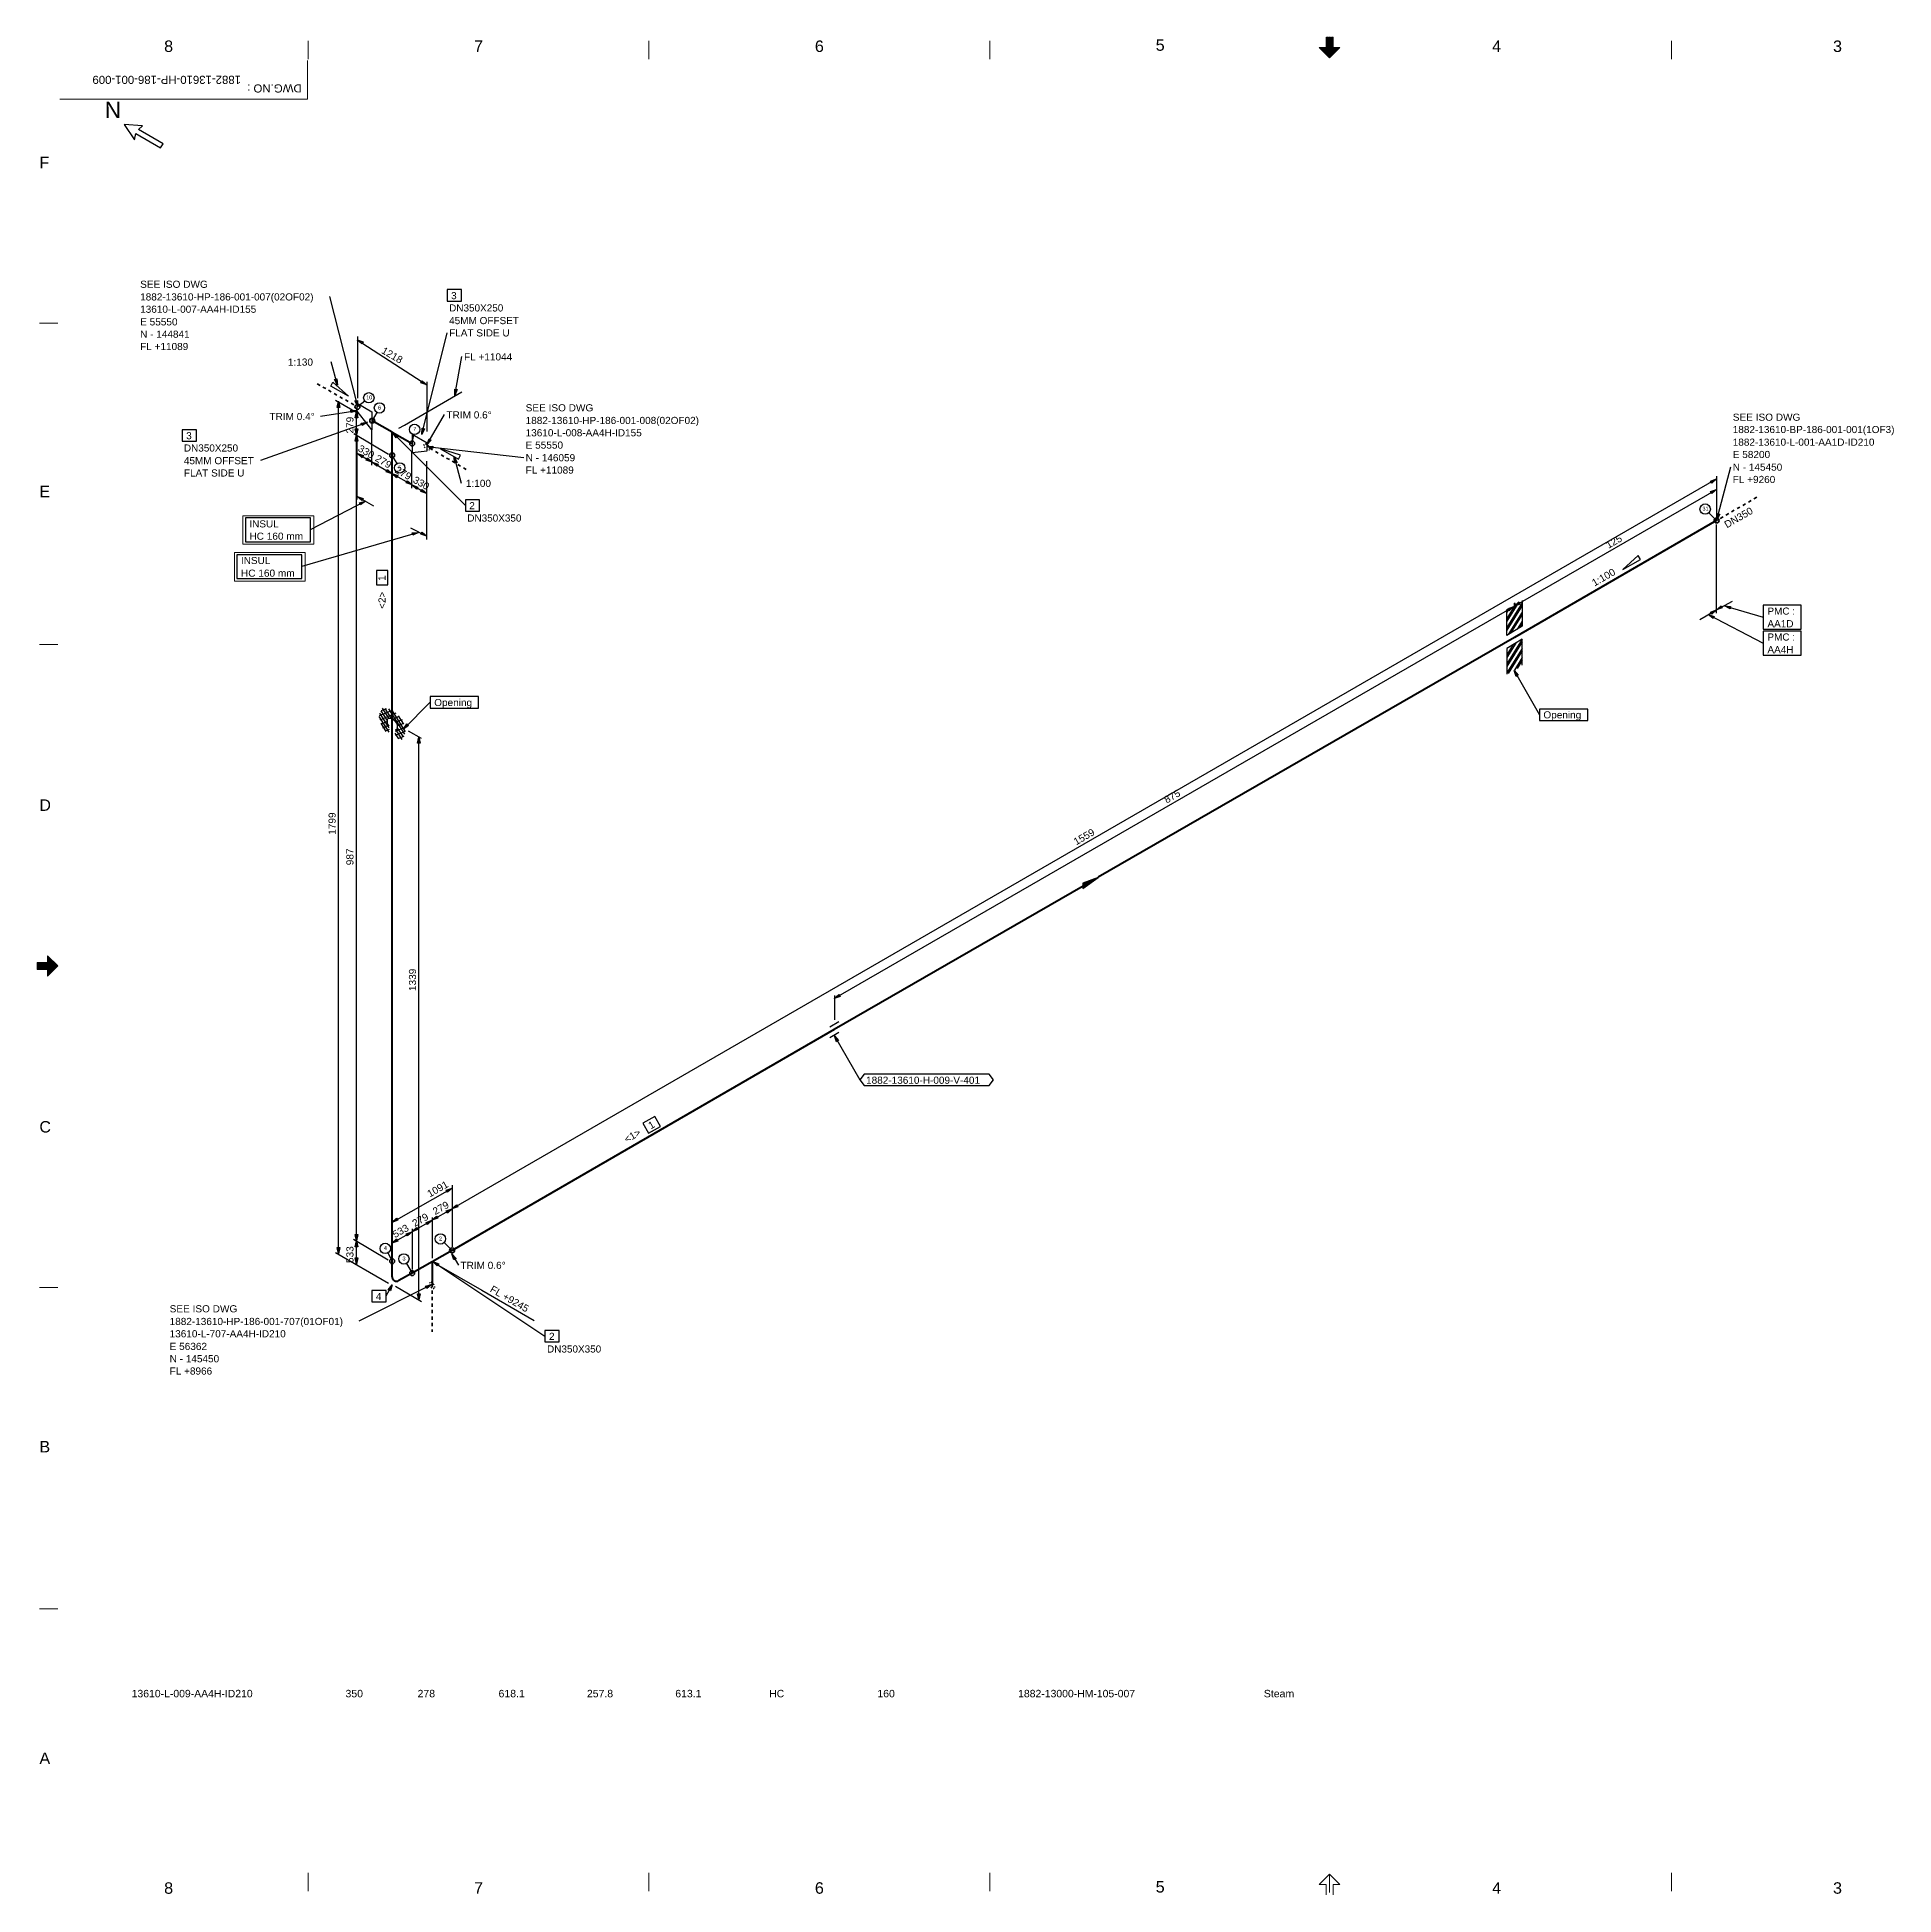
# Model space of a CAD drawing. Header units: inches. Extents: x 18 to 823, y 11 to 584.
# Drawn here: x 18 to 591, y 11 to 584 of the extents above; entities that cross this region are included whole.
import ezdxf
from ezdxf.enums import TextEntityAlignment as Align
from ezdxf.xclip import XClip

# ---------------------------------------------------------------- set-up
doc = ezdxf.new("R2010")
doc.units = ezdxf.units.IN
doc.header["$MEASUREMENT"] = 0
doc.header["$XCLIPFRAME"] = 0
for name, color, linetype in [('1882-13610-HP-186-001-009(01OF01)_MODEL-EMBED 1_DWG$0$Default', 7, 'Continuous'), ('AD1', 7, 'Continuous'), ('AD2', 7, 'Continuous'), ('BG 0 -1', 7, 'Continuous'), ('DBOX', 7, 'Continuous'), ('DEL1', 7, 'Continuous'), ('DIMLINES', 7, 'Continuous'), ('DIMTEXT', 7, 'Continuous'), ('EX1', 7, 'Continuous'), ('FITTINGS', 7, 'Continuous'), ('FRAME', 7, 'Continuous'), ('INSU_BOX', 7, 'Continuous'), ('ISOTEXT', 7, 'Continuous'), ('PIPE', 7, 'Continuous'), ('WELDS', 7, 'Continuous')]:
    doc.layers.add(name, color=color, linetype=linetype)
doc.styles.add('1882-13610-HP-186-001-009(01OF01)_MODEL-EMBED 1_DWG$0$Arial', font='arial.ttf')
doc.styles.add('Arial', font='arial.ttf')

msp = doc.modelspace()

# ---------------------------------------------------------------- texts
at = {"layer": 'BG 0 -1', "color": 7, "style": 'Arial', "width": 1.008516}
for s, p in [('8', (58.68, 581.12)), ('7', (154.26, 581.12)), ('6', (259.39, 581.12)), ('5', (364.51, 581.46)), ('4', (468.28, 581.12)), ('3', (573.41, 581.12)), ('8', (58.68, 13.03)), ('7', (154.26, 13.05)), ('6', (259.39, 13.05)), ('5', (364.51, 13.39)), ('4', (468.28, 13.05)), ('3', (573.41, 13.05))]:
    msp.add_text(s, height=3.54, dxfattribs=at).set_placement(p, align=Align.MIDDLE)
at = {"layer": 'BG 0 -1', "color": 4, "style": 'Arial', "width": 1.010263}
msp.add_text('DWG.NO : ', height=2.5, rotation=180, dxfattribs=at).set_placement((99.75, 568.1), align=Align.MIDDLE_LEFT)
at = {"layer": 'BG 0 -1', "color": 7, "style": 'Arial'}
for s, height, width, p in [('F', 3.54, 0.993934, (18.84, 543.5)), ('E', 3.54, 1.004063, (18.84, 442.02)), ('D', 3.54, 0.992063, (18.84, 345.28)), ('C', 3.54, 0.992063, (18.84, 246.06)), ('B ', 3.537, 1.005373, (18.84, 147.39)), ('A', 3.54, 1.004063, (18.84, 51.29))]:
    msp.add_text(s, height=height, dxfattribs=dict(at, width=width)).set_placement(p)
at = {"layer": 'CP', "color": 4, "style": 'Arial', "width": 1.008516}
for s, rotation, p in [('279', 90, (115.7, 461.66)), ('330', 329.93142, (116.86, 456.41)), ('279', 329.69732, (122.15, 453.38)), ('279', 330.57254, (128.27, 449.75)), ('330', 330.36162, (133.8, 446.71)), ('125', 29.98164, (502.75, 426.07)), ('875', 29.97292, (366.51, 347.51)), ('1091', 29.63838, (139.22, 226)), ('279', 29.42746, (140.91, 220.57)), ('279', 29.42746, (134.59, 216.89)), ('533', 29.42746, (128.51, 213.45)), ('533', 90, (115.7, 205.82))]:
    msp.add_text(s, height=2.2, rotation=rotation, dxfattribs=at).set_placement(p)
at = {"layer": 'DIMLINES', "color": 4, "style": 'Arial'}
for s, width, p in [('HC 160 mm', 1.010172, (83.6, 428.9)), ('INSUL', 0.999439, (83.6, 432.7)), ('HC 160 mm', 1.010172, (81, 417.5)), ('INSUL', 0.999439, (81, 421.4))]:
    msp.add_text(s, height=2.2, dxfattribs=dict(at, width=width)).set_placement(p)
at = {"layer": 'DIMLINES', "color": 2, "style": 'Arial'}
for s, width, p in [('PMC :', 0.997825, (551.8, 405.8)), ('AA1D', 1.001693, (551.8, 401.9)), ('AA4H', 1.001693, (551.8, 393.9)), ('PMC :', 0.997825, (551.8, 397.8))]:
    msp.add_text(s, height=2.2, dxfattribs=dict(at, width=width)).set_placement(p)
at = {"layer": 'DIMTEXT', "color": 2, "style": 'Arial', "width": 1.008516}
for s, rotation, p in [('1218', 330, (124.1, 486.6)), ('1799', 90, (110.2, 337.9)), ('1559', 30, (338.6, 334.6)), ('987', 90, (115.7, 328.5)), ('1339', 90, (135, 289.7))]:
    msp.add_text(s, height=2.2, rotation=rotation, dxfattribs=at).set_placement(p)
at = {"layer": 'FRAME', "color": 2, "style": 'Arial', "width": 1.003968}
msp.add_text('1882-13610-HP-186-001-009', height=2.5, rotation=180, dxfattribs=at).set_placement((81, 572))
at = {"layer": 'FRAME', "color": 2, "style": 'Arial', "width": 0.992063}
msp.add_text('N', height=5, dxfattribs=at).set_placement((39, 559))
at = {"layer": 'ISOTEXT', "color": 2, "style": 'Arial'}
for s, width, p in [('SEE ISO DWG', 1.00983, (49.9, 506.6)), ('1882-13610-HP-186-001-007(02OF02)', 1.003206, (49.9, 502.7)), ('3', 1.008516, (145.8, 503.1)), ('13610-L-007-AA4H-ID155', 1.002891, (49.9, 498.9)), ('DN350X250', 0.99789, (145.2, 499.3)), ('E 55550', 1.007719, (49.9, 495)), ('N - 144841', 1.004313, (49.9, 491.2)), ('45MM OFFSET', 1.000983, (145.2, 495.4)), ('FLAT SIDE U', 1.002751, (145.2, 491.6)), ('FL +11089', 1.004042, (49.9, 487.4)), (' 1:130', 1.008516, (94.6, 482.6)), ('FL +11044', 1.004042, (149.8, 484.2)), ('SEE ISO DWG', 1.00983, (168.8, 468.5)), ('TRIM 0.4°', 1.00446, (89.8, 465.8)), ('TRIM 0.6°', 1.00446, (144.4, 466.3)), ('1882-13610-HP-186-001-008(02OF02)', 1.003206, (168.8, 464.6)), ('SEE ISO DWG', 1.00983, (541.1, 465.6)), ('1882-13610-BP-186-001-001(1OF3)', 1.003374, (541.1, 461.8)), ('3', 1.008516, (64.1, 459.9)), ('13610-L-008-AA4H-ID155', 1.002891, (168.8, 460.8)), ('E 55550', 1.007719, (168.8, 457)), ('1882-13610-L-001-AA1D-ID210', 1.003277, (541.1, 457.9)), ('45MM OFFSET', 1.000983, (63.4, 452.2)), ('DN350X250', 0.99789, (63.4, 456.1)), ('N - 146059', 1.004313, (168.8, 453.1)), ('E 58200', 1.007719, (541.1, 454.1)), ('FLAT SIDE U', 1.002751, (63.4, 448.4)), (' 1:100', 1.008516, (149.5, 445.2)), ('FL +11089', 1.004042, (168.8, 449.3)), ('N - 145450', 1.004313, (541.1, 450.2)), ('FL +9260', 1.003457, (541.1, 446.4)), ('DN350X350', 0.99789, (150.8, 434.5)), ('2', 1.008516, (151.4, 438.3)), ('Opening', 1.005373, (140.6, 377.6)), ('Opening', 1.005373, (482.7, 373.8)), ('1882-13610-H-009-V-401', 1.003302, (273.8, 261.1)), ('TRIM 0.6°', 1.00446, (148.7, 204)), ('4', 1.008516, (122.6, 194.4)), ('SEE ISO DWG', 1.00983, (59, 190.6)), ('1882-13610-HP-186-001-707(01OF01)', 1.003206, (59, 186.7)), ('13610-L-707-AA4H-ID210', 1.002891, (59, 182.9)), ('2', 1.008516, (176, 182.1)), ('E 56362', 1.007719, (59, 179)), ('DN350X350', 0.99789, (175.4, 178.2)), ('N - 145450', 1.004313, (59, 175.2)), ('FL +8966', 1.003457, (59, 171.4))]:
    msp.add_text(s, height=2.2, dxfattribs=dict(at, width=width)).set_placement(p)
for s, rotation, width, p in [('DN350', 30, 1.000881, (539.3, 432.4)), (' 1:100', 30, 1.008516, (497.7, 414)), ('<2>', 90, 0.993892, (125.6, 407.6)), ('1', 90, 1.008516, (125.6, 416.2)), ('<1>', 30, 0.993892, (200, 242.8)), ('1', 30, 1.008516, (207.4, 247)), ('FL +9245', 330, 1.003457, (157.6, 197.1))]:
    msp.add_text(s, height=2.2, rotation=rotation, dxfattribs=dict(at, width=width)).set_placement(p)
at = {"layer": 'WDT', "color": 2, "style": 'Arial', "width": 1.008516}
for s, p in [('10', (119.6, 472.2)), ('6', (123.29, 469.07)), ('7', (134.13, 462.46)), ('5', (129.55, 450.59)), ('31', (531.76, 437.88)), ('2', (142.1, 212.76)), ('4', (125.07, 209.83)), ('3', (130.82, 206.6))]:
    msp.add_text(s, height=1.2, dxfattribs=at).set_placement(p)

# ---------------------------------------------------------------- blocks, each defined once
blk = doc.blocks.new('1882-13610-HP-186-001-009(01OF01)_MODEL-EMBED 1_DWG')
at = {"layer": '1882-13610-HP-186-001-009(01OF01)_MODEL-EMBED 1_DWG$0$Default', "color": 4, "style": '1882-13610-HP-186-001-009(01OF01)_MODEL-EMBED 1_DWG$0$Arial'}
for s, width, p in [('13610-L-009-AA4H-ID210', 1.002891, (0.84302, -0.115628)), ('350', 1.008516, (3.43979, -0.115628)), ('278', 1.008516, (4.31479, -0.115628)), ('618.1 ', 1.008516, (5.29826, -0.115628)), ('257.8 ', 1.008516, (6.371177, -0.115628)), ('613.1 ', 1.008516, (7.444094, -0.115628)), ('HC', 0.992063, (8.5857, -0.115628)), ('160', 1.008516, (9.898125, -0.115628)), ('1882-13000-HM-105-007', 1.00296, (11.607138, -0.115628)), ('Steam', 1.013128, (14.590457, -0.115628))]:
    blk.add_text(s, height=0.090278, dxfattribs=dict(at, width=width)).set_placement(p, align=Align.TOP_LEFT)

# ---------------------------------------------------------------- linework, layer by layer
at = {"layer": 'AD1', "color": 4, "linetype": 'Continuous', "lineweight": 30}
for p, q in [((116.84, 490.6), (118.68, 489.96)), ((118.28, 489.32), (116.84, 490.6)), ((116.6, 461.24), (116.2, 463.16)), ((117, 463.16), (116.6, 461.24)), ((116.92, 455.48), (118.76, 454.84)), ((118.36, 454.2), (116.92, 455.48)), ((121.48, 452.84), (123.32, 452.2)), ((122.92, 451.56), (121.48, 452.84)), ((127.56, 449.32), (129.4, 448.68)), ((129, 448.04), (127.56, 449.32)), ((133.72, 445.8), (135.56, 445.16)), ((135.16, 444.52), (133.72, 445.8)), ((119.4, 440.84), (102.36, 431.96)), ((135.72, 431.16), (99.72, 420.6)), ((473.72, 408.44), (475.16, 409.72)), ((475.56, 409.08), (473.72, 408.44)), ((263.96, 287.4), (265.4, 288.68)), ((265.8, 288.04), (263.96, 287.4)), ((146.04, 222.52), (147.48, 223.8)), ((127.56, 218.36), (129, 219.64)), ((129.4, 219), (127.56, 218.36)), ((139.88, 219), (141.32, 220.28)), ((141.72, 219.64), (139.88, 219)), ((147.88, 223.16), (146.04, 222.52)), ((116.6, 212.68), (116.2, 214.6)), ((117, 214.6), (116.6, 212.68)), ((127.56, 211.96), (129, 213.24)), ((129.4, 212.6), (127.56, 211.96)), ((133.72, 215.48), (135.16, 216.76)), ((135.56, 216.12), (133.72, 215.48)), ((111.08, 208.68), (110.68, 210.6)), ((111.48, 210.6), (111.08, 208.68)), ((116.6, 205.48), (116.2, 207.4)), ((117, 207.4), (116.6, 205.48)), ((135.88, 194.44), (135.48, 196.36)), ((136.28, 196.36), (135.88, 194.44))]:
    msp.add_line(p, q, dxfattribs=at)
at = {"layer": 'AD2', "color": 4, "linetype": 'Continuous', "lineweight": 30}
for p, q in [((138.28, 476.68), (136.44, 477.32)), ((136.84, 477.96), (138.28, 476.68)), ((110.68, 469.72), (111.08, 471.64)), ((111.08, 471.64), (111.48, 469.72)), ((116.2, 466.52), (116.6, 468.44)), ((116.6, 468.44), (117, 466.52)), ((116.2, 459.32), (116.6, 461.24)), ((116.6, 461.24), (117, 459.32)), ((121.48, 452.84), (119.64, 453.48)), ((120.04, 454.12), (121.48, 452.84)), ((127.64, 449.24), (125.8, 449.88)), ((126.2, 450.52), (127.64, 449.24)), ((132.36, 447.08), (133.8, 445.8)), ((534.28, 447), (536.12, 447.64)), ((536.12, 447.64), (534.68, 446.36)), ((133.8, 445.8), (131.96, 446.44)), ((138.36, 443.16), (136.52, 443.8)), ((136.92, 444.44), (138.36, 443.16)), ((534.28, 443.8), (536.12, 444.44)), ((536.12, 444.44), (534.68, 443.16)), ((471.72, 407.64), (473.56, 408.28)), ((473.56, 408.28), (472.12, 407)), ((135.48, 366.12), (135.88, 368.04)), ((135.88, 368.04), (136.28, 366.12)), ((144.28, 228.28), (146.12, 228.92)), ((146.12, 228.92), (144.68, 227.64)), ((138.12, 218.36), (139.96, 219)), ((139.96, 219), (138.52, 217.72)), ((144.28, 221.88), (146.12, 222.52)), ((146.12, 222.52), (144.68, 221.24)), ((116.2, 210.76), (116.6, 212.68)), ((116.6, 212.68), (117, 210.76)), ((131.96, 214.84), (133.8, 215.48)), ((133.8, 215.48), (132.36, 214.2))]:
    msp.add_line(p, q, dxfattribs=at)
at = {"layer": 'AD2', "color": 6, "linetype": 'Continuous', "lineweight": 30}
for p, q in [((116.84, 442.28), (121.88, 439.32)), ((133.32, 432.6), (138.36, 429.96))]:
    msp.add_line(p, q, dxfattribs=at)
at = {"layer": 'BG 0 -1', "color": 7, "linetype": 'Continuous', "lineweight": 9}
for p, q in [((101.7, 577.17), (101.7, 582.83)), ((206.83, 577.17), (206.83, 582.83)), ((311.95, 577.17), (311.95, 582.83)), ((413.57, 580.74), (415.69, 580.74)), ((416.76, 577.55), (413.57, 580.74)), ((413.59, 580.74), (416.76, 577.56)), ((413.71, 580.74), (416.83, 577.62)), ((413.84, 580.74), (416.89, 577.68)), ((413.96, 580.74), (416.95, 577.75)), ((414.09, 580.74), (417.01, 577.81)), ((414.21, 580.74), (417.08, 577.87)), ((414.34, 580.74), (417.14, 577.93)), ((414.46, 580.74), (417.2, 578)), ((414.59, 580.74), (417.26, 578.06)), ((414.71, 580.74), (417.33, 578.12)), ((414.84, 580.74), (417.39, 578.18)), ((414.96, 580.74), (417.45, 578.25)), ((415.09, 580.74), (417.51, 578.31)), ((415.21, 580.74), (417.58, 578.37)), ((415.34, 580.74), (417.64, 578.44)), ((415.46, 580.74), (417.7, 578.5)), ((415.59, 580.74), (417.76, 578.56)), ((415.69, 580.74), (415.69, 583.92)), ((415.69, 583.88), (417.82, 581.76)), ((415.69, 583.75), (417.82, 581.63)), ((415.69, 583.63), (417.82, 581.51)), ((415.69, 583.5), (417.82, 581.38)), ((415.69, 583.38), (417.82, 581.26)), ((415.69, 583.25), (417.82, 581.13)), ((415.69, 583.13), (417.82, 581.01)), ((415.69, 583), (417.82, 580.88)), ((415.69, 582.88), (417.82, 580.76)), ((415.69, 582.75), (418.83, 579.62)), ((415.69, 582.63), (418.76, 579.56)), ((415.69, 582.5), (418.7, 579.5)), ((415.69, 582.38), (418.64, 579.44)), ((415.69, 582.25), (418.58, 579.37)), ((415.69, 582.13), (418.51, 579.31)), ((415.69, 582), (418.45, 579.25)), ((415.69, 581.88), (418.39, 579.19)), ((415.69, 581.75), (418.33, 579.12)), ((415.69, 581.63), (418.26, 579.06)), ((415.69, 581.5), (418.2, 579)), ((415.69, 581.38), (418.14, 578.94)), ((415.69, 581.25), (418.08, 578.87)), ((415.69, 581.13), (418.01, 578.81)), ((415.69, 581), (417.95, 578.75)), ((415.69, 580.88), (417.89, 578.69)), ((415.69, 580.75), (417.83, 578.62)), ((415.78, 583.92), (417.82, 581.88)), ((415.91, 583.92), (417.82, 582.01)), ((416.03, 583.92), (417.82, 582.13)), ((416.16, 583.92), (417.82, 582.26)), ((416.28, 583.92), (417.82, 582.38)), ((416.41, 583.92), (417.82, 582.51)), ((416.53, 583.92), (417.82, 582.63)), ((416.66, 583.92), (417.82, 582.76)), ((416.76, 577.56), (416.76, 583.22)), ((419.94, 580.74), (416.76, 577.55)), ((416.78, 583.92), (417.82, 582.88)), ((416.91, 583.92), (417.82, 583.01)), ((417.03, 583.92), (417.82, 583.13)), ((417.16, 583.92), (417.82, 583.26)), ((417.28, 583.92), (417.82, 583.38)), ((417.41, 583.92), (417.82, 583.51)), ((417.53, 583.92), (417.82, 583.63)), ((417.66, 583.92), (417.82, 583.76)), ((417.78, 583.92), (417.82, 583.88)), ((417.82, 580.74), (417.82, 583.92)), ((417.82, 580.74), (419.94, 580.74)), ((417.84, 580.74), (418.89, 579.69)), ((417.96, 580.74), (418.95, 579.75)), ((418.09, 580.74), (419.01, 579.81)), ((418.21, 580.74), (419.08, 579.87)), ((418.34, 580.74), (419.14, 579.94)), ((418.46, 580.74), (419.2, 580)), ((418.59, 580.74), (419.26, 580.06)), ((418.71, 580.74), (419.33, 580.12)), ((418.84, 580.74), (419.39, 580.19)), ((418.96, 580.74), (419.45, 580.25)), ((419.09, 580.74), (419.51, 580.31)), ((419.21, 580.74), (419.58, 580.37)), ((419.34, 580.74), (419.64, 580.44)), ((419.46, 580.74), (419.7, 580.5)), ((419.59, 580.74), (419.76, 580.56)), ((419.71, 580.74), (419.83, 580.62)), ((419.84, 580.74), (419.89, 580.69)), ((522.2, 577.17), (522.2, 582.83)), ((101.53, 564.78), (101.53, 576.75)), ((101.53, 564.78), (25.11, 564.78)), ((24.49, 495.71), (18.83, 495.71)), ((24.49, 396.57), (18.83, 396.57)), ((18.14, 296.95), (19.67, 298.49)), ((18.14, 296.83), (19.8, 298.49)), ((18.14, 296.7), (19.92, 298.49)), ((18.14, 296.58), (20.05, 298.49)), ((18.14, 296.45), (20.17, 298.49)), ((18.14, 298.49), (18.14, 296.37)), ((18.14, 298.45), (18.17, 298.49)), ((18.14, 298.33), (18.3, 298.49)), ((18.14, 298.2), (18.42, 298.49)), ((18.14, 298.08), (18.55, 298.49)), ((18.14, 297.95), (18.67, 298.49)), ((18.14, 297.83), (18.8, 298.49)), ((18.14, 297.7), (18.92, 298.49)), ((18.14, 297.58), (19.05, 298.49)), ((18.14, 297.45), (19.17, 298.49)), ((18.14, 297.33), (19.3, 298.49)), ((18.14, 297.2), (19.42, 298.49)), ((18.14, 297.08), (19.55, 298.49)), ((21.32, 298.49), (18.14, 298.49)), ((18.17, 296.37), (20.3, 298.49)), ((18.3, 296.37), (20.42, 298.49)), ((18.42, 296.37), (20.55, 298.49)), ((18.55, 296.37), (20.67, 298.49)), ((18.67, 296.37), (20.8, 298.49)), ((18.8, 296.37), (20.92, 298.49)), ((18.93, 296.37), (21.05, 298.49)), ((19.05, 296.37), (21.17, 298.49)), ((19.18, 296.37), (21.3, 298.49)), ((19.3, 296.37), (22.43, 299.5)), ((19.43, 296.37), (22.49, 299.43)), ((19.55, 296.37), (22.56, 299.37)), ((19.68, 296.37), (22.62, 299.31)), ((19.8, 296.37), (22.68, 299.25)), ((19.93, 296.37), (22.74, 299.18)), ((20.05, 296.37), (22.81, 299.12)), ((20.18, 296.37), (22.87, 299.06)), ((20.3, 296.37), (22.93, 299)), ((20.43, 296.37), (22.99, 298.93)), ((20.55, 296.37), (23.06, 298.87)), ((20.68, 296.37), (23.12, 298.81)), ((20.8, 296.37), (23.18, 298.75)), ((20.93, 296.37), (23.24, 298.68)), ((21.05, 296.37), (23.31, 298.62)), ((21.18, 296.37), (23.37, 298.56)), ((21.3, 296.37), (23.43, 298.5)), ((21.32, 300.61), (24.5, 297.43)), ((21.32, 298.49), (21.32, 300.61)), ((21.32, 300.51), (21.37, 300.56)), ((21.32, 300.39), (21.43, 300.5)), ((21.32, 300.26), (21.49, 300.43)), ((21.32, 300.14), (21.56, 300.37)), ((21.32, 300.01), (21.62, 300.31)), ((21.32, 299.89), (21.68, 300.25)), ((21.32, 299.76), (21.74, 300.18)), ((21.32, 299.63), (21.81, 300.12)), ((21.32, 299.51), (21.87, 300.06)), ((21.32, 299.38), (21.93, 300)), ((21.32, 299.26), (21.99, 299.93)), ((21.32, 299.13), (22.06, 299.87)), ((21.32, 299.01), (22.12, 299.81)), ((21.32, 298.88), (22.18, 299.75)), ((21.32, 298.76), (22.24, 299.68)), ((21.32, 298.63), (22.31, 299.62)), ((21.32, 298.51), (22.37, 299.56)), ((21.32, 296.26), (23.49, 298.43)), ((21.32, 296.13), (23.56, 298.37)), ((21.32, 296.01), (23.62, 298.31)), ((21.32, 295.88), (23.68, 298.25)), ((21.32, 295.76), (23.74, 298.18)), ((21.32, 295.63), (23.81, 298.12)), ((21.32, 295.51), (23.87, 298.06)), ((21.32, 295.38), (23.93, 298)), ((21.32, 296.37), (18.14, 296.37)), ((21.32, 295.26), (23.99, 297.93)), ((21.32, 295.13), (24.06, 297.87)), ((21.32, 295.01), (24.12, 297.81)), ((21.32, 294.88), (24.18, 297.75)), ((21.32, 294.76), (24.24, 297.68)), ((21.32, 294.63), (24.31, 297.62)), ((21.32, 294.51), (24.37, 297.56)), ((21.32, 294.38), (24.43, 297.5)), ((21.32, 294.26), (24.49, 297.43)), ((24.5, 297.43), (21.32, 294.24)), ((21.32, 294.24), (21.32, 296.37)), ((24.49, 198.28), (18.83, 198.28)), ((24.49, 99.14), (18.83, 99.14)), ((101.7, 17.68), (101.7, 12.02)), ((206.83, 17.68), (206.83, 12.02)), ((311.95, 17.68), (311.95, 12.02)), ((416.76, 17.3), (413.57, 14.12)), ((419.94, 14.12), (416.76, 17.3)), ((416.76, 17.29), (416.76, 11.64)), ((522.2, 17.68), (522.2, 12.02)), ((413.57, 14.12), (415.69, 14.12)), ((415.69, 14.12), (415.69, 10.94)), ((417.82, 14.12), (419.94, 14.12)), ((417.82, 14.12), (417.82, 10.94))]:
    msp.add_line(p, q, dxfattribs=at)
at = {"layer": 'DBOX', "color": 1, "linetype": 'Continuous', "lineweight": 30}
for p, q in [((102.44, 435.64), (82.36, 435.64)), ((82.36, 435.64), (82.36, 428.28)), ((102.44, 428.28), (102.44, 435.64)), ((99.8, 424.28), (79.72, 424.28)), ((79.72, 424.28), (79.72, 416.92)), ((82.36, 428.28), (102.44, 428.28)), ((99.8, 416.92), (99.8, 424.28)), ((79.72, 416.92), (99.8, 416.92))]:
    msp.add_line(p, q, dxfattribs=at)
at = {"layer": 'DEL1', "color": 1, "linetype": 'Continuous', "lineweight": 30}
for p, q in [((116.84, 442.28), (118.68, 441.64)), ((118.28, 441), (116.84, 442.28)), ((118.68, 441.64), (118.28, 441)), ((117.56, 440.28), (119.4, 440.84)), ((117.88, 439.64), (117.56, 440.28)), ((119.4, 440.84), (117.88, 439.64)), ((133.8, 431), (135.72, 431.16)), ((133.96, 430.28), (133.8, 431)), ((135.72, 431.16), (133.96, 430.28)), ((136.52, 430.6), (136.92, 431.24)), ((138.36, 429.96), (136.52, 430.6)), ((136.92, 431.24), (138.36, 429.96))]:
    msp.add_line(p, q, dxfattribs=at)
at = {"layer": 'DIMLINES', "color": 7, "linetype": 'Continuous', "lineweight": 30}
for p, q in [((116.92, 491.56), (116.92, 472.6)), ((118.68, 489.96), (118.28, 489.32)), ((136.44, 477.32), (136.84, 477.96)), ((138.36, 477.64), (138.36, 462.28)), ((110.12, 471.96), (117.48, 467.72)), ((131.4, 464.28), (149.16, 474.52)), ((111.48, 469.72), (110.68, 469.72)), ((117, 466.52), (116.2, 466.52)), ((129.72, 463.32), (131.4, 464.28)), ((115.8, 461.64), (126.52, 455.32)), ((116.2, 463.16), (117, 463.16)), ((117, 459.32), (116.2, 459.32)), ((121.4, 451.88), (121.4, 463.24)), ((118.76, 454.84), (118.36, 454.2)), ((119.64, 453.48), (120.04, 454.12)), ((133.72, 444.84), (133.72, 455.88)), ((123.32, 452.2), (122.92, 451.56)), ((125.8, 449.88), (126.2, 450.52)), ((127.64, 448.36), (127.64, 450.28)), ((127.64, 448.36), (127.64, 450.28)), ((129.4, 448.68), (129, 448.04)), ((131.96, 446.44), (132.36, 447.08)), ((534.68, 446.36), (534.28, 447)), ((536.12, 448.52), (536.12, 435.96)), ((135.56, 445.16), (135.16, 444.52)), ((136.52, 443.8), (136.92, 444.44)), ((534.68, 443.16), (534.28, 443.8)), ((536.12, 406.28), (536.12, 433.64)), ((472.12, 407), (471.72, 407.64)), ((473.64, 409.32), (473.64, 407.4)), ((473.8, 409.4), (473.8, 407.48)), ((475.16, 409.72), (475.56, 409.08)), ((531, 404.28), (536.12, 407.24)), ((534.28, 406.6), (536.12, 407.24)), ((536.12, 407.24), (534.68, 405.96)), ((536.04, 407.24), (541, 409.96)), ((536.04, 407.24), (537.48, 408.52)), ((537.88, 407.88), (536.04, 407.24)), ((537.48, 408.52), (537.88, 407.88)), ((538.52, 408.52), (540.44, 408.36)), ((540.28, 407.64), (538.52, 408.52)), ((538.52, 408.52), (550.52, 405)), ((540.44, 408.36), (540.28, 407.64)), ((562.2, 408.68), (550.52, 408.68)), ((550.52, 408.68), (550.52, 401.32)), ((562.2, 401.32), (562.2, 408.68)), ((533.56, 405.8), (535.4, 405.24)), ((535.08, 404.6), (533.56, 405.8)), ((533.56, 405.8), (550.52, 397)), ((534.68, 405.96), (534.28, 406.6)), ((535.4, 405.24), (535.08, 404.6)), ((550.52, 401.32), (562.2, 401.32)), ((562.2, 400.68), (550.52, 400.68)), ((550.52, 400.68), (550.52, 393.32)), ((562.2, 393.32), (562.2, 400.68)), ((550.52, 393.32), (562.2, 393.32)), ((136.68, 367.56), (132.68, 369.88)), ((136.28, 366.12), (135.48, 366.12)), ((264.04, 288.28), (264.04, 280.84)), ((265.4, 288.68), (265.8, 288.04)), ((146.12, 229.8), (146.12, 210.84)), ((144.68, 227.64), (144.28, 228.28)), ((147.48, 223.8), (147.88, 223.16)), ((127.64, 219.32), (127.64, 217.4)), ((129, 219.64), (129.4, 219)), ((138.52, 217.72), (138.12, 218.36)), ((139.96, 219.88), (139.96, 207.32)), ((141.32, 220.28), (141.72, 219.64)), ((144.68, 221.24), (144.28, 221.88)), ((115.72, 213.16), (126.44, 206.84)), ((116.2, 214.6), (117, 214.6)), ((127.64, 212.92), (127.64, 211)), ((129, 213.24), (129.4, 212.6)), ((132.36, 214.2), (131.96, 214.84)), ((133.8, 216.36), (133.8, 203.8)), ((135.16, 216.76), (135.56, 216.12)), ((110.2, 209.08), (126.52, 199.56)), ((110.68, 210.6), (111.48, 210.6)), ((117, 210.76), (116.2, 210.76)), ((116.2, 207.4), (117, 207.4)), ((142.04, 205), (155.24, 197.4)), ((136.68, 193.88), (128.68, 198.6)), ((135.48, 196.36), (136.28, 196.36)), ((155.24, 197.4), (171.4, 188.12))]:
    msp.add_line(p, q, dxfattribs=at)
at = {"layer": 'DL', "color": 4, "linetype": 'Continuous', "lineweight": 30}
for p, q in [((116.84, 490.6), (138.28, 476.68)), ((111.08, 208.68), (111.08, 471.64)), ((116.6, 461.24), (116.6, 468.44)), ((116.6, 212.68), (116.6, 461.24)), ((116.92, 455.48), (121.48, 452.84)), ((121.48, 452.84), (127.64, 449.24)), ((127.56, 449.32), (133.8, 445.8)), ((146.04, 222.52), (536.12, 447.64)), ((133.72, 445.8), (138.36, 443.16)), ((473.72, 408.44), (536.12, 444.44)), ((263.96, 287.4), (473.56, 408.28)), ((135.88, 194.44), (135.88, 368.04)), ((127.56, 218.36), (146.12, 228.92)), ((133.72, 215.48), (139.96, 219)), ((139.88, 219), (146.12, 222.52)), ((116.6, 205.48), (116.6, 212.68)), ((127.56, 211.96), (133.8, 215.48))]:
    msp.add_line(p, q, dxfattribs=at)
at = {"layer": 'ELBO', "color": 3, "linetype": 'Continuous', "lineweight": 50}
msp.add_arc((128.99, 201.6), 1.39, 180, 299.982, dxfattribs=at)
at = {"layer": 'EX1', "color": 2, "linetype": 'Continuous', "lineweight": 30}
for p, q in [((116.84, 441.32), (116.84, 459.88)), ((138.28, 429), (138.28, 453.16))]:
    msp.add_line(p, q, dxfattribs=at)
at = {"layer": 'FITTINGS', "color": 2, "linetype": 'Continuous', "lineweight": 30}
for p, q in [((345.4, 324.7), (340.7, 323)), ((340.7, 321.3), (345.4, 324.7)), ((345.4, 324.7), (340.7, 322.9)), ((340.7, 321.3), (345, 324.5)), ((345, 324.5), (340.7, 322.7)), ((340.7, 321.4), (344.6, 324.2)), ((344.6, 324.2), (340.7, 322.6)), ((340.7, 321.5), (344.1, 324)), ((344.1, 324), (340.7, 322.6)), ((340.7, 321.7), (343.6, 323.8)), ((343.6, 323.8), (340.7, 322.4)), ((340.7, 321.8), (343.2, 323.4)), ((343.2, 323.4), (340.7, 322.3)), ((340.7, 321.9), (342.8, 323.2)), ((342.8, 323.2), (340.7, 322.2)), ((340.7, 323), (340.7, 321.3)), ((340.7, 322), (342.3, 323)), ((342.3, 323), (340.7, 322.1)), ((340.7, 322.9), (340.7, 321.3)), ((340.7, 322.7), (340.7, 321.4)), ((340.7, 322.6), (340.7, 321.5)), ((340.7, 322.6), (340.7, 321.7)), ((340.7, 322.4), (340.7, 321.8)), ((340.7, 322.3), (340.7, 321.9)), ((340.7, 322.2), (340.7, 322))]:
    msp.add_line(p, q, dxfattribs=at)
at = {"layer": 'FRAME', "color": 2, "linetype": 'Continuous', "lineweight": 30}
for p, q in [((45, 557), (48.2, 552.2)), ((50.6, 556.6), (45, 557)), ((49.4, 555.4), (50.6, 556.6)), ((48.2, 552.2), (48.6, 554.2)), ((48.6, 554.2), (56.2, 549.8)), ((57, 551), (49.4, 555.4)), ((56.2, 549.8), (57, 551)), ((108.68, 476.28), (109.32, 477.48)), ((114.2, 473.16), (108.68, 476.28)), ((109.32, 477.48), (114.2, 473.16)), ((142.52, 456.92), (148.04, 453.8)), ((148.68, 455), (142.52, 456.92)), ((148.04, 453.8), (148.68, 455)), ((511.96, 424.04), (507.16, 419.72)), ((512.68, 422.84), (511.96, 424.04)), ((507.16, 419.72), (512.68, 422.84))]:
    msp.add_line(p, q, dxfattribs=at)
at = {"layer": 'INSU_BOX', "color": 4, "lineweight": 13}
for points in [[(81.6, 427.5), (103.42, 427.5), (103.42, 436.3), (81.6, 436.3)], [(79, 416.11), (100.82, 416.11), (100.82, 424.99), (79, 424.99)]]:
    msp.add_lwpolyline(points, close=True, dxfattribs=at)
at = {"layer": 'ISOTEXT', "color": 7, "linetype": 'Continuous', "lineweight": 30}
for p, q in [((149, 506.04), (144.6, 506.04)), ((144.6, 506.04), (144.6, 502.52)), ((149, 502.52), (149, 506.04)), ((117, 469.96), (108.36, 503.88)), ((144.6, 502.52), (149, 502.52)), ((136.76, 461.4), (144.6, 492.76)), ((110.76, 476.6), (108.84, 483.8)), ((147, 473.4), (149.16, 485.4)), ((109.88, 478.36), (110.6, 478.52)), ((110.76, 476.6), (109.88, 478.36)), ((110.6, 478.52), (110.76, 476.6)), ((116.12, 471.72), (116.92, 471.88)), ((117, 469.96), (116.12, 471.72)), ((116.92, 471.88), (117, 469.96)), ((147, 473.4), (147, 475.32)), ((147, 475.32), (147.72, 475.24)), ((147.72, 475.24), (147, 473.4)), ((87.08, 453.4), (120.04, 465.16)), ((105.48, 467), (116.84, 468.76)), ((115, 468.12), (114.92, 468.84)), ((114.92, 468.84), (116.84, 468.76)), ((116.84, 468.76), (115, 468.12)), ((118.12, 464.84), (120.04, 465.16)), ((118.36, 464.12), (118.12, 464.84)), ((120.04, 465.16), (118.36, 464.12)), ((138.36, 458.2), (143.8, 467.48)), ((67.24, 462.84), (62.84, 462.84)), ((62.84, 462.84), (62.84, 459.32)), ((62.84, 459.32), (67.24, 459.32)), ((67.24, 459.32), (67.24, 462.84)), ((127.72, 461.96), (129.32, 460.84)), ((128.84, 460.36), (127.72, 461.96)), ((150.2, 439.48), (127.72, 461.96)), ((129.32, 460.84), (128.84, 460.36)), ((136.76, 461.4), (136.84, 463.32)), ((137.56, 463.16), (136.76, 461.4)), ((136.84, 463.32), (137.56, 463.16)), ((138.36, 458.2), (139, 460.04)), ((139.64, 459.64), (138.36, 458.2)), ((139, 460.04), (139.64, 459.64)), ((138.28, 457.64), (140.2, 457.8)), ((138.28, 457.64), (168.2, 454.28)), ((140.12, 457.08), (138.28, 457.64)), ((140.2, 457.8), (140.12, 457.08)), ((146.76, 454.52), (148.92, 446.36)), ((146.76, 454.52), (147.64, 452.76)), ((146.84, 452.6), (146.76, 454.52)), ((147.64, 452.76), (146.84, 452.6)), ((536.2, 435.08), (540.52, 451.4)), ((154.6, 441.24), (150.2, 441.24)), ((150.2, 441.24), (150.2, 437.72)), ((154.6, 437.72), (154.6, 441.24)), ((150.2, 437.72), (154.6, 437.72)), ((536.2, 435.08), (536.28, 437)), ((537.08, 436.84), (536.2, 435.08)), ((536.28, 437), (537.08, 436.84)), ((126.28, 419.4), (122.76, 419.4)), ((122.76, 419.4), (122.76, 415)), ((126.28, 415), (126.28, 419.4)), ((122.76, 415), (126.28, 415)), ((473.64, 388.52), (481.48, 374.92)), ((473.64, 388.52), (474.92, 387.08)), ((474.28, 386.68), (473.64, 388.52)), ((474.92, 387.08), (474.28, 386.68)), ((131.08, 370.52), (139.32, 378.76)), ((154.28, 380.52), (139.32, 380.52)), ((139.32, 380.52), (139.32, 377)), ((154.28, 377), (154.28, 380.52)), ((139.32, 377), (154.28, 377)), ((496.44, 376.68), (481.48, 376.68)), ((481.48, 376.68), (481.48, 373.16)), ((481.48, 373.16), (496.44, 373.16)), ((496.44, 373.16), (496.44, 376.68)), ((131.08, 370.52), (132.2, 372.12)), ((132.68, 371.64), (131.08, 370.52)), ((132.2, 372.12), (132.68, 371.64)), ((264.04, 275.88), (271.88, 262.28)), ((264.04, 275.88), (265.32, 274.44)), ((264.68, 274.04), (264.04, 275.88)), ((265.32, 274.44), (264.68, 274.04)), ((273.16, 264.04), (271.88, 262.28)), ((311.8, 264.04), (273.16, 264.04)), ((313.08, 262.28), (311.8, 264.04)), ((271.88, 262.28), (273.16, 260.52)), ((273.16, 260.52), (311.8, 260.52)), ((311.8, 260.52), (313.08, 262.28)), ((208.68, 251), (204.92, 248.92)), ((204.92, 248.92), (206.68, 245.88)), ((206.68, 245.88), (210.44, 247.96)), ((210.44, 247.96), (208.68, 251)), ((140.2, 206.28), (174.76, 183.24)), ((140.2, 206.28), (142.04, 205.56)), ((141.56, 204.92), (140.2, 206.28)), ((146.04, 208.68), (148.12, 205.16)), ((146.04, 208.68), (147.32, 207.24)), ((146.68, 206.84), (146.04, 208.68)), ((147.32, 207.24), (146.68, 206.84)), ((142.04, 205.56), (141.56, 204.92)), ((139.88, 199.16), (117.4, 187.88)), ((125.8, 197.32), (121.4, 197.32)), ((121.4, 197.32), (121.4, 193.8)), ((127.64, 199.08), (125.72, 195.56)), ((125.8, 193.8), (125.8, 197.32)), ((126.36, 197.56), (127.64, 199.08)), ((127.08, 197.24), (126.36, 197.56)), ((127.64, 199.08), (127.08, 197.24)), ((137.96, 198.68), (139.88, 199.16)), ((138.36, 197.96), (137.96, 198.68)), ((139.88, 199.16), (138.36, 197.96)), ((121.4, 193.8), (125.8, 193.8)), ((179.16, 185), (174.76, 185)), ((174.76, 185), (174.76, 181.48)), ((179.16, 181.48), (179.16, 185)), ((174.76, 181.48), (179.16, 181.48))]:
    msp.add_line(p, q, dxfattribs=at)
at = {"layer": 'PIPE', "color": 3, "linetype": 'Continuous', "lineweight": 35}
for p, q in [((105.39, 476.49), (104.52, 476.99)), ((107.13, 475.5), (106.26, 475.99)), ((108.86, 474.5), (108, 475)), ((110.6, 473.51), (109.73, 474)), ((112.33, 472.51), (111.47, 473.01)), ((114.07, 471.52), (113.2, 472.02)), ((115.81, 470.53), (114.94, 471.02)), ((116.9, 469.9), (116.67, 470.03)), ((137.8, 458.5), (138.2, 458.4)), ((137.4, 458), (137.5, 458.3)), ((137.8, 457.2), (137.5, 457.6)), ((138.5, 456.6), (138.2, 456.8)), ((138.5, 458.2), (138.9, 457.8)), ((139.1, 456.6), (138.9, 456.6)), ((139.1, 457.4), (139.2, 457)), ((139.24, 457.11), (140.11, 456.61)), ((140.97, 456.11), (141.84, 455.61)), ((142.7, 455.1), (143.56, 454.6)), ((144.43, 454.1), (145.29, 453.6)), ((146.16, 453.1), (147.02, 452.59)), ((147.89, 452.09), (148.75, 451.59)), ((149.62, 451.09), (150.48, 450.58)), ((548.5, 442), (547.63, 441.5)), ((538.12, 435.98), (537.26, 435.47)), ((539.85, 436.98), (538.99, 436.48)), ((541.58, 437.98), (540.72, 437.48)), ((543.31, 438.99), (542.45, 438.49)), ((545.04, 439.99), (544.18, 439.49)), ((546.77, 441), (545.91, 440.49)), ((536.39, 434.97), (536.1, 434.8)), ((139.3, 199.8), (139.1, 199.6)), ((139.1, 199.2), (139.3, 198.8)), ((139.9, 199.8), (139.6, 199.9)), ((139.6, 198.4), (139.9, 198.1)), ((140, 199), (140, 198.34)), ((140, 197.34), (140, 196.34)), ((140, 195.34), (140, 194.34)), ((140.6, 199.1), (140.2, 199.5)), ((140.3, 197.9), (140.6, 198.1)), ((140.7, 198.3), (140.7, 198.6)), ((140, 193.34), (140, 192.34)), ((140, 191.34), (140, 190.34)), ((140, 189.34), (140, 188.34)), ((140, 187.34), (140, 186.34)), ((140, 185.34), (140, 184.6))]:
    msp.add_line(p, q, dxfattribs=at)
at = {"layer": 'PIPE', "color": 3, "linetype": 'Continuous', "lineweight": 50}
for p, q in [((127.6, 462.1), (121.5, 465.6)), ((127.6, 454.9), (127.6, 462.1)), ((127.6, 462.1), (133.8, 458.6)), ((127.6, 372.8), (127.6, 454.9)), ((536.1, 434.8), (473.8, 398.8)), ((473.8, 398.8), (345.4, 324.8)), ((127.6, 206.4), (127.6, 372.8)), ((340.8, 322.1), (264, 277.8)), ((264, 277.8), (146.1, 209.7)), ((127.6, 201.6), (127.6, 206.4)), ((146.1, 209.7), (140, 206.2)), ((133.8, 202.7), (129.7, 200.4)), ((140, 206.2), (133.8, 202.7)), ((140, 206.2), (140, 199))]:
    msp.add_line(p, q, dxfattribs=at)
at = {"layer": 'WDC', "color": 1, "linetype": 'Continuous', "lineweight": 30}
for centre in [(120.44, 472.68), (123.71, 469.55), (134.55, 462.94), (129.97, 451.07), (125.49, 210.31)]:
    msp.add_circle(centre, 1.6, dxfattribs=at)
at = {"layer": 'WDC', "color": 4, "linetype": 'Continuous', "lineweight": 30}
for centre in [(532.6, 438.36), (142.52, 213.24), (131.24, 207.08)]:
    msp.add_circle(centre, 1.6, dxfattribs=at)
at = {"layer": 'WELDS', "color": 7, "linetype": 'Continuous', "lineweight": 25}
for p, q in [((116.8, 468.6), (116.8, 471)), ((116.8, 471), (121.4, 468.4)), ((121.4, 462.8), (116.8, 468.6)), ((121.4, 468.4), (121.4, 462.8)), ((133.8, 461.4), (133.8, 455.8)), ((138.4, 458.7), (133.8, 461.4)), ((138.4, 456.3), (138.4, 458.7)), ((133.8, 455.8), (138.4, 456.3)), ((475, 409.5), (471.4, 403.8)), ((476.2, 409.4), (471.4, 401.8)), ((474.2, 409.1), (471.4, 404.6)), ((476.2, 408.6), (471.4, 401)), ((472.2, 407.9), (471.4, 406.6)), ((471.4, 399.4), (471.4, 407.4)), ((476.2, 410.2), (476.2, 402.2)), ((476.2, 402.2), (471.4, 399.4)), ((476.2, 406.6), (471.8, 399.7)), ((476.2, 405.8), (472.6, 400.1)), ((476.2, 403.8), (474.6, 401.3)), ((476.2, 403), (475.4, 401.8)), ((476.2, 398.2), (471.4, 395.4)), ((476.2, 398.2), (471.4, 390.6)), ((476.2, 397.4), (471.4, 389.8)), ((474.2, 397), (471.4, 392.6)), ((473.4, 396.6), (471.4, 393.4)), ((471.4, 395.4), (471.4, 387.4)), ((476.2, 395.4), (471.4, 387.8)), ((476.2, 390.2), (476.2, 398.2)), ((476.2, 394.6), (471.8, 387.6)), ((476.2, 392.6), (473.8, 388.7)), ((476.2, 391.8), (474.6, 389.2)), ((127.6, 376.2), (123.6, 374.6)), ((126.7, 369.6), (123.6, 374.4)), ((126.7, 370.9), (123.8, 375.4)), ((128.8, 375.4), (123.8, 373.3)), ((125.8, 376.7), (124.2, 376.1)), ((126.1, 373.3), (124.2, 376.1)), ((126.1, 372.8), (124.2, 372)), ((126.6, 373.9), (124.6, 377)), ((127.4, 373.8), (125.5, 376.8)), ((126.2, 373.5), (126.3, 373.8)), ((126.2, 373), (126.2, 373.5)), ((126.2, 372.5), (126.2, 373)), ((126.3, 371.9), (126.2, 372.5)), ((126.3, 373.8), (126.7, 373.9)), ((131.5, 368.9), (126.6, 376.7)), ((126.7, 373.9), (127.1, 373.9)), ((127.1, 373.9), (127.6, 373.8)), ((127.6, 373.8), (128.2, 373.3)), ((131.6, 369.9), (127.7, 376.1)), ((129.7, 374.4), (127.9, 373.6)), ((128.2, 373.3), (128.6, 372.8)), ((128.6, 372.8), (129, 372.3)), ((130.7, 373.4), (128.8, 372.6)), ((131.2, 372), (129.6, 374.6)), ((125.8, 369.8), (124.2, 372.3)), ((126.6, 371.7), (124.6, 370.8)), ((126.7, 370.4), (125.5, 369.9)), ((126.7, 371.4), (126.3, 371.9)), ((131.5, 371), (128.6, 369.8)), ((129, 370.4), (128.6, 370.2)), ((131.6, 369.8), (128.6, 368.5)), ((129.7, 367.5), (128.6, 369.2)), ((130.7, 367.3), (128.8, 370.4)), ((129, 372.3), (129.2, 371.8)), ((129.2, 370.7), (129, 370.4)), ((131.1, 372.2), (129.2, 371.5)), ((129.2, 371.8), (129.2, 371.3)), ((129.2, 371.3), (129.2, 370.7)), ((131.1, 368.1), (129.2, 371)), ((131.2, 368.2), (129.6, 367.6)), ((265.4, 280.2), (262.6, 278.6)), ((262.6, 275.4), (265.4, 277))]:
    msp.add_line(p, q, dxfattribs=at)
at = {"layer": 'WELDS', "color": 7, "linetype": 'Continuous', "lineweight": 35}
for centre in [(116.92, 469.88), (116.92, 469.88), (121.48, 465.64), (121.48, 465.64), (133.8, 458.6), (133.8, 458.6), (127.64, 454.92), (127.64, 454.92), (536.12, 434.84), (536.12, 434.84), (127.64, 206.36), (127.64, 206.36), (146.12, 209.72), (146.12, 209.72), (133.8, 202.68), (133.8, 202.68)]:
    msp.add_circle(centre, 0.76, dxfattribs=at)
at = {"layer": 'WL', "color": 7}
for p, q in [((533.73, 437.23), (536.12, 434.84)), ((143.66, 212.12), (146.12, 209.72)), ((132.04, 205.7), (133.8, 202.68))]:
    msp.add_line(p, q, dxfattribs=at)
at = {"layer": 'WL1', "color": 7}
for p, q in [((119.19, 471.68), (116.92, 469.88)), ((122.92, 468.16), (121.48, 465.64)), ((134.26, 461.37), (133.72, 458.52)), ((129.14, 452.44), (127.64, 454.92)), ((126.25, 208.91), (127.64, 206.36))]:
    msp.add_line(p, q, dxfattribs=at)

# ---------------------------------------------------------------- block references
at = {"layer": 'WELDS', "linetype": 'ByBlock'}
ref = msp.add_blockref('1882-13610-HP-186-001-009(01OF01)_MODEL-EMBED 1_DWG', (25.87, 77.1), dxfattribs=dict(at, xscale=25.4, yscale=25.4, zscale=25.4))
XClip(ref).set_block_clipping_path([(-0.029528, -2.66273), (15.699643, 0.003937)])

msp.set_redraw_order([(e.dxf.handle, doc.entitydb.next_handle()) for e in msp.query("TEXT MTEXT ATTDEF DIMENSION ARC_DIMENSION")])  # texts and dimensions are drawn at this point

doc.saveas('drawing.dxf')
